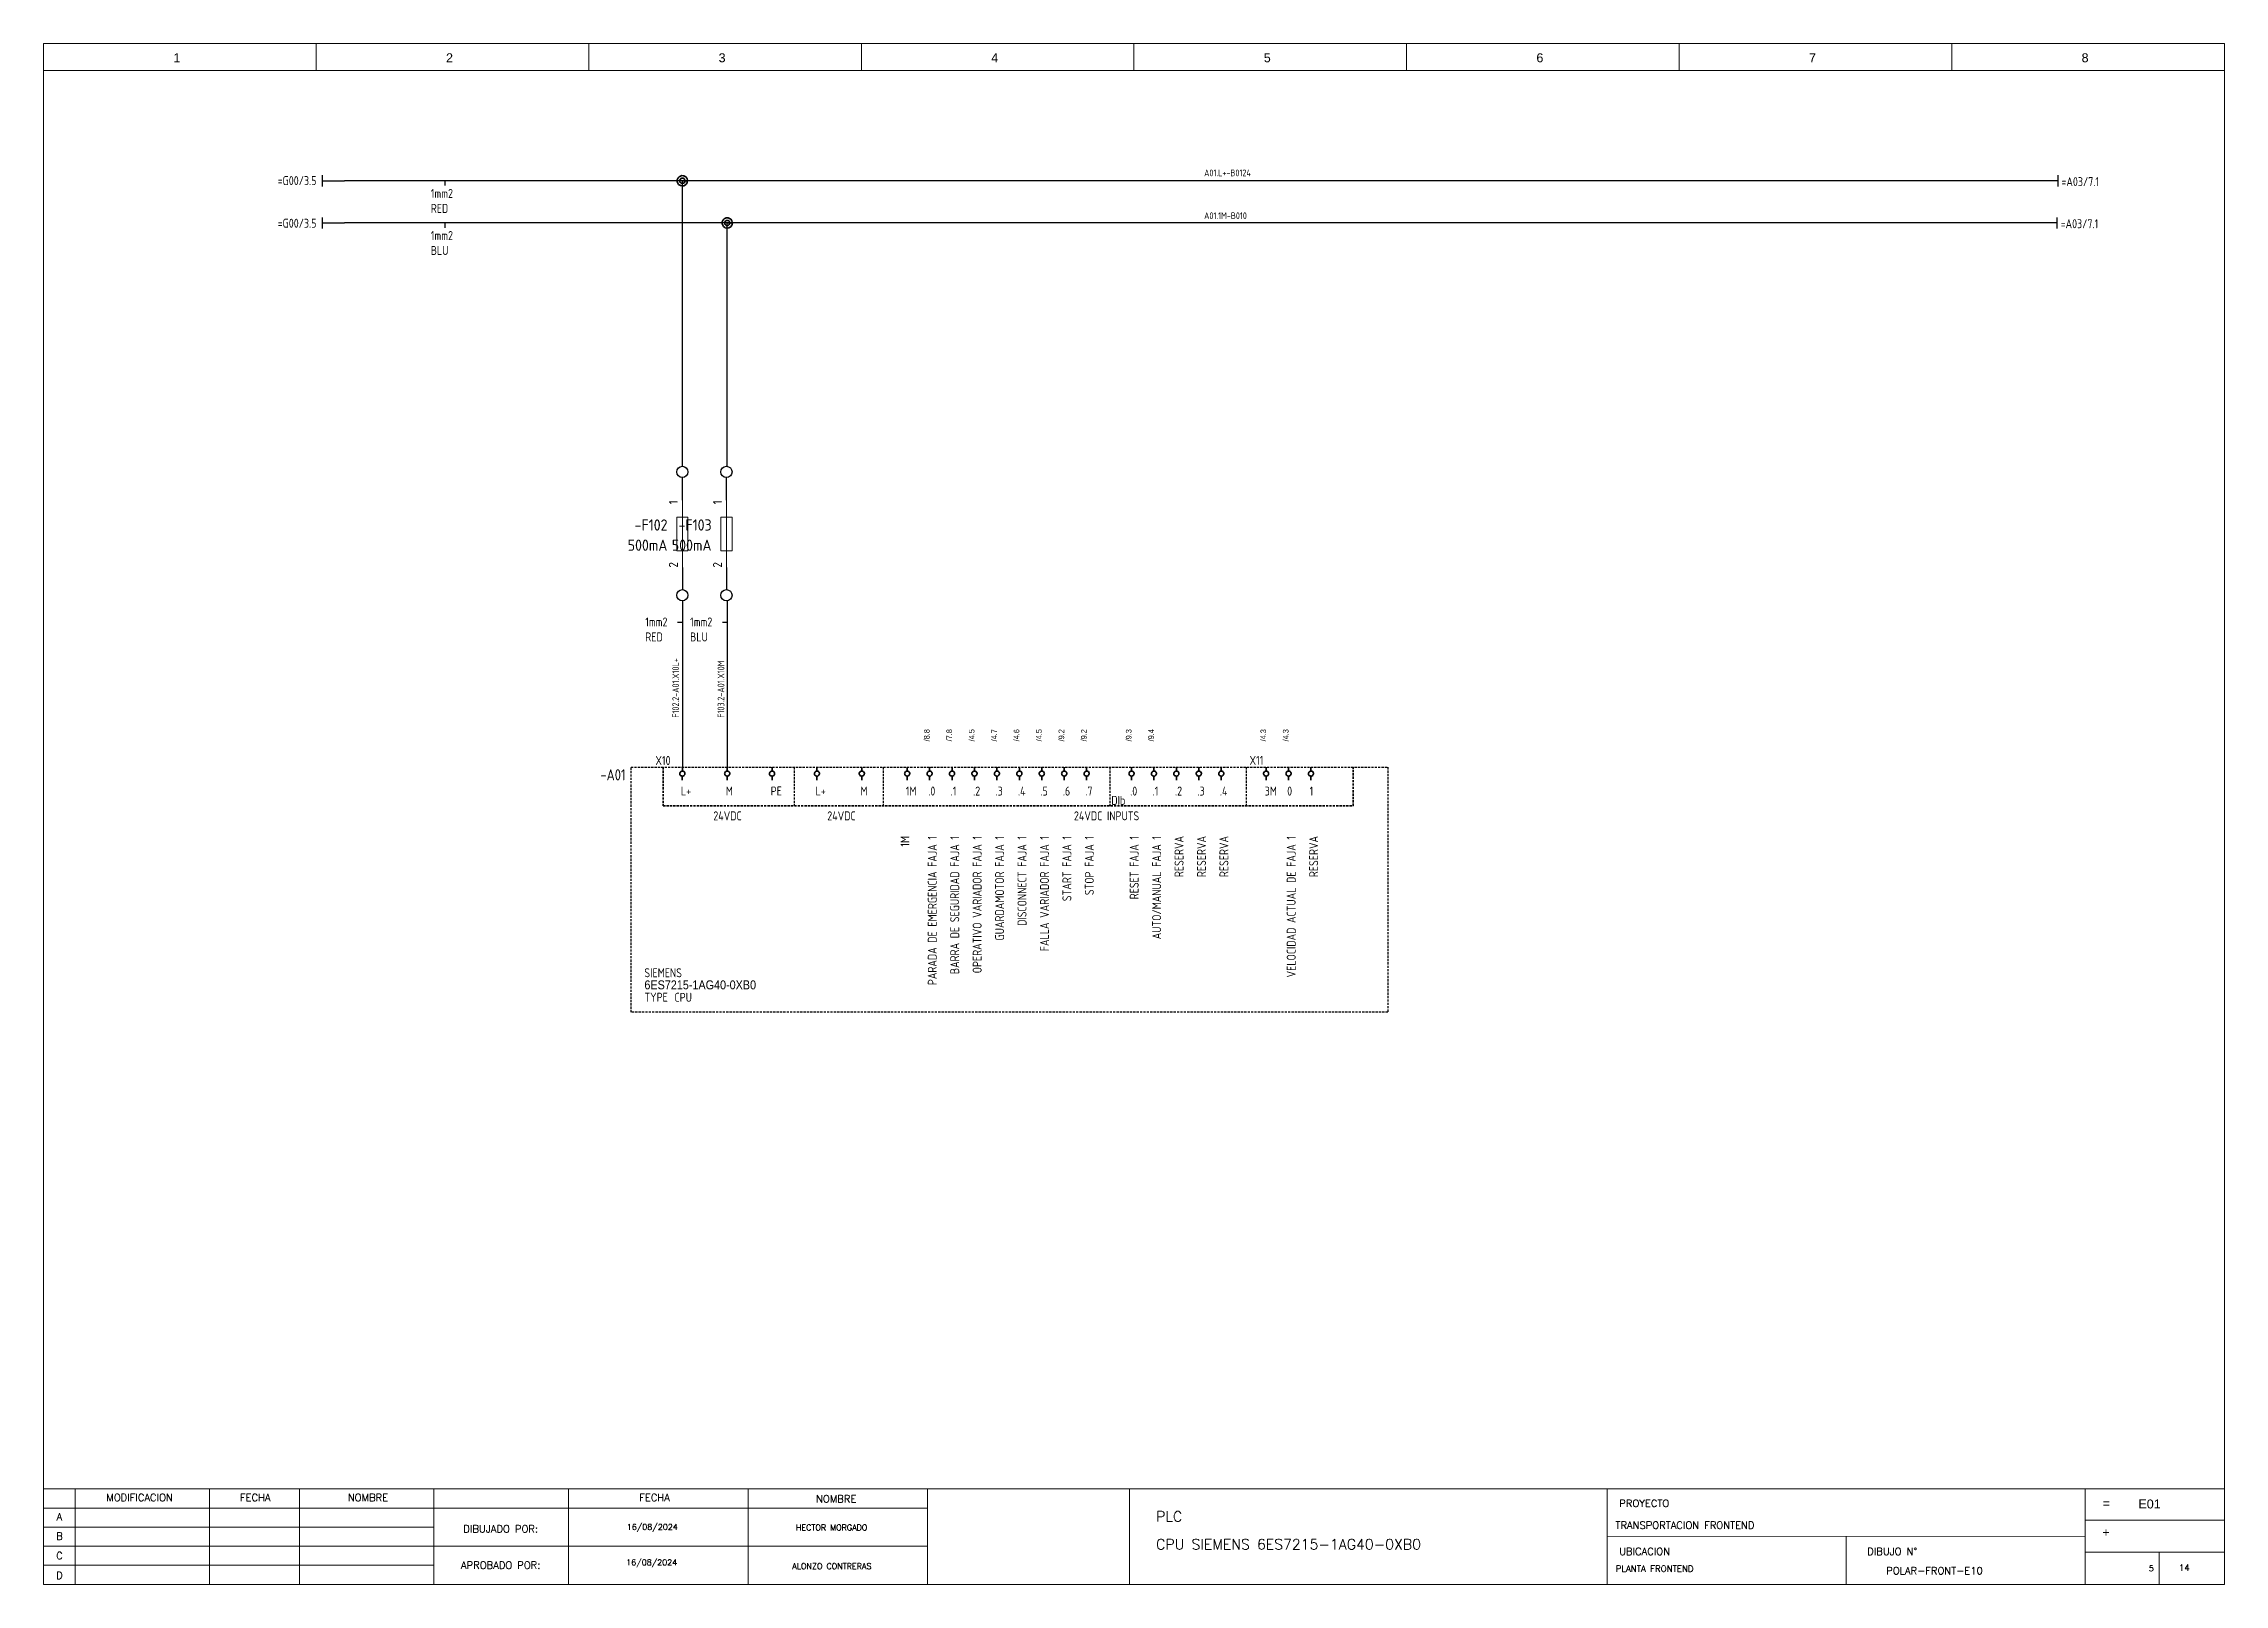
# Paper-space layout '05' of a CAD drawing. Header units: millimetres. Extents: x -33 to 453, y -23 to 320.
# The model-space entities are those that its viewports show. They can reach past a viewport. Long polylines and large blocks are cut down to what shows.
import ezdxf
from ezdxf.enums import TextEntityAlignment as Align

# ---------------------------------------------------------------- set-up
doc = ezdxf.new("R2010")
doc.units = ezdxf.units.MM
doc.header["$MEASUREMENT"] = 0
doc.linetypes.add('DASHED', pattern=[0.75, 0.5, -0.25])
for name, color, linetype in [('0V', 160, 'Continuous'), ('24V', 20, 'Continuous'), ('MISC', 7, 'Continuous'), ('PDF_Geometría', 7, 'Continuous'), ('TAGS', 150, 'Continuous'), ('TERMS', 123, 'Continuous'), ('WIRENO', 10, 'Continuous'), ('WIREREF', 50, 'Continuous')]:
    doc.layers.add(name, color=color, linetype=linetype)
for name, color, linetype, lineweight in [('Bor. Conexion', 181, 'Continuous', 5), ('Bor. Fus. Seccionable', 124, 'Continuous', 5), ('cajetines', 132, 'DASHED', 30), ('FORMATO', 7, 'Continuous', 5), ('nombre tags', 200, 'Continuous', 0), ('SYMS', 7, 'Continuous', 30)]:
    doc.layers.add(name, color=color, linetype=linetype, lineweight=lineweight)
doc.styles.add('ROMANS', font='romans.shx')
doc.styles.add('SIMPLEX', font='simplex.shx', dxfattribs={"height": 6})
doc.styles.get("Standard").update_dxf_attribs({"font": 'arial.ttf'})
doc.styles.add('WD_IEC', font='ISOCP2.shx', dxfattribs={"width": 0.9, "height": 4})

psp = doc.layouts.new('05')

msp = doc.modelspace()

# ---------------------------------------------------------------- texts
at = {"layer": 'nombre tags', "char_height": 2, "attachment_point": 7, "style": 'WD_IEC'}
for s, insert in [('L+', (2176.56, 249.3)), ('M', (2186.56, 249.3)), ('PE', (2196.56, 249.3)), ('L+', (2206.56, 249.3)), ('M', (2216.56, 249.3)), ('1M', (2226.67, 249.28)), ('.0', (2231.67, 249.28)), ('.1', (2236.67, 249.28)), ('.2', (2241.67, 249.28)), ('.3', (2246.67, 249.28)), ('.4', (2251.67, 249.28)), ('.5', (2256.67, 249.28)), ('.6', (2261.67, 249.28)), ('.7', (2266.67, 249.28)), ('.0', (2276.67, 249.28)), ('.1', (2281.67, 249.28)), ('.2', (2286.67, 249.28)), ('.3', (2291.67, 249.28)), ('.4', (2296.67, 249.28)), ('3M', (2306.67, 249.28)), ('0', (2311.67, 249.28)), ('1', (2316.67, 249.28)), ('24VDC ', (2183.77, 243.76)), ('24VDC ', (2209.17, 243.76)), ('24VDC INPUTS ', (2264.15, 243.76))]:
    msp.add_mtext(s, dxfattribs=dict(at, insert=insert))
at = {"layer": 'nombre tags', "char_height": 2, "attachment_point": 9, "rotation": 90, "style": 'WD_IEC'}
for s, insert in [('1M', (2227.49, 240.28)), ('PARADA DE EMERGENCIA FAJA 1', (2233.58, 240.28)), ('BARRA DE SEGURIDAD FAJA 1', (2238.58, 240.28)), ('OPERATIVO VARIADOR FAJA 1', (2243.58, 240.28)), ('GUARDAMOTOR FAJA 1', (2248.58, 240.28)), ('DISCONNECT FAJA 1', (2253.58, 240.28)), ('FALLA VARIADOR FAJA 1', (2258.58, 240.28)), ('START FAJA 1', (2263.58, 240.28)), ('STOP FAJA 1', (2268.58, 240.28)), ('RESET FAJA 1', (2278.58, 240.28)), ('AUTO/MANUAL FAJA 1', (2283.58, 240.28)), ('RESERVA', (2288.58, 240.28)), ('RESERVA', (2293.58, 240.28)), ('RESERVA', (2298.58, 240.28)), ('VELOCIDAD ACTUAL DE FAJA 1', (2313.58, 240.28)), ('RESERVA', (2318.58, 240.28))]:
    msp.add_mtext(s, dxfattribs=dict(at, insert=insert))
at = {"layer": 'TAGS', "char_height": 2, "attachment_point": 1, "style": 'WD_IEC'}
for s, insert in [('\\pxql;=G00/3.5', (2086.68, 387.33)), ('\\pxql;=A03/7.1', (2484.24, 387.1)), ('\\pxql;=G00/3.5', (2086.68, 377.83)), ('\\pxql;=A03/7.1', (2484.06, 377.72))]:
    msp.add_mtext_dynamic_manual_height_columns(s, width=2, gutter_width=10, heights=[0], dxfattribs=dict(at, insert=insert))
at = {"layer": 'TAGS', "char_height": 1.5, "attachment_point": 1, "rotation": 90, "style": 'WD_IEC'}
for s, insert in [('{\\Famgdt|c0;\\H0.83333x;/8.8}', (2230.72, 261.36)), ('{\\Famgdt|c0;\\H0.83333x;/7.8}', (2235.72, 261.36)), ('{\\Famgdt|c0;\\H0.83333x;/4.5}', (2240.72, 261.36)), ('{\\Famgdt|c0;\\H0.83333x;/4.7}', (2245.72, 261.36)), ('{\\Famgdt|c0;\\H0.83333x;/4.6}', (2250.72, 261.36)), ('{\\Famgdt|c0;\\H0.83333x;/4.5}', (2255.72, 261.36)), ('{\\Famgdt|c0;\\H0.83333x;/9.2}', (2260.72, 261.36)), ('{\\Famgdt|c0;\\H0.83333x;/9.2}', (2265.72, 261.36)), ('{\\Famgdt|c0;\\H0.83333x;/9.3}', (2275.72, 261.36)), ('{\\Famgdt|c0;\\H0.83333x;/9.4}', (2280.72, 261.36)), ('{\\Famgdt|c0;\\H0.83333x;/4.3}', (2305.72, 261.36)), ('{\\Famgdt|c0;\\H0.83333x;/4.3}', (2310.72, 261.36))]:
    msp.add_mtext_dynamic_manual_height_columns(s, width=67.509, gutter_width=20, heights=[0], dxfattribs=dict(at, insert=insert))
at = {"layer": 'TAGS', "attachment_point": 7, "style": 'WD_IEC'}
for s, insert, char_height in [('X10', (2170.86, 256.1), 2), ('X11', (2303.28, 256.13), 2), ('-A01', (2158.61, 252.66), 2.5), ('DIb', (2272.49, 247.21), 2), ('SIEMENS', (2168.41, 208.79), 2), ('TYPE', (2168.41, 203.35), 2), ('{\\fUbuntu Mono|b0|i0|c0|p0;6ES7215-1AG40-0XB0}', (2168.41, 206.07), 2), ('CPU', (2175.12, 203.32), 2)]:
    msp.add_mtext(s, dxfattribs=dict(at, insert=insert, char_height=char_height))
at = {"layer": 'WIRENO', "char_height": 2, "attachment_point": 1, "style": 'WD_IEC'}
for s, insert in [('1mm2\\PRED', (2120.8, 384.47)), ('1mm2\\PBLU', (2120.8, 375.09)), ('1mm2\\PRED', (2168.6, 288.97)), ('1mm2\\PBLU', (2178.6, 288.97))]:
    msp.add_mtext_dynamic_manual_height_columns(s, width=7.1352, gutter_width=20, heights=[0], dxfattribs=dict(at, insert=insert))
at = {"layer": 'WIREREF', "char_height": 1.5, "attachment_point": 1, "style": 'WD_IEC'}
for s, insert in [('A01.L+-B0124', (2293.16, 388.8)), ('A01.1M-B010', (2293.16, 379.25))]:
    msp.add_mtext_dynamic_manual_height_columns(s, width=67.509, gutter_width=20, heights=[0], dxfattribs=dict(at, insert=insert))
at = {"layer": 'WIREREF', "char_height": 1.5, "attachment_point": 1, "rotation": 90, "style": 'WD_IEC'}
for s, insert in [('F102.2-A01.X10L+', (2174.63, 266.62)), ('F103.2-A01.X10M', (2184.72, 266.62))]:
    msp.add_mtext_dynamic_manual_height_columns(s, width=67.509, gutter_width=20, heights=[0], dxfattribs=dict(at, insert=insert))

# ---------------------------------------------------------------- blocks, each defined once
blk = doc.blocks.new('Membrete A3')
at = {"layer": 'FORMATO', "color": 5}
for p, q in [((454.02, 319.51), (-32.03, 319.51)), ((-32.03, 319.51), (-32.03, 313.51)), ((28.73, 319.51), (28.73, 313.51)), ((89.48, 319.51), (89.48, 313.51)), ((150.24, 319.51), (150.24, 313.51)), ((210.99, 319.51), (210.99, 313.51)), ((271.75, 319.51), (271.75, 313.51)), ((332.5, 319.51), (332.5, 313.51)), ((393.26, 319.51), (393.26, 313.51)), ((454.02, 319.51), (454.02, 313.51)), ((-32.03, 313.51), (454.02, 313.51)), ((454.02, -2.58), (-32.03, -2.58)), ((-32.03, -2.58), (-32.03, -23.85)), ((-25.03, -23.85), (-25.03, -2.58)), ((4.97, -23.85), (4.97, -2.58)), ((24.97, -23.85), (24.97, -2.58)), ((54.97, -23.85), (54.97, -2.58)), ((84.97, -23.85), (84.97, -2.58)), ((124.97, -23.85), (124.97, -2.58)), ((164.97, -23.85), (164.97, -2.58)), ((209.97, -23.85), (209.97, -2.58)), ((316.47, -2.58), (316.47, -23.85)), ((422.96, -2.58), (422.96, -23.85)), ((454.02, -2.58), (454.02, -23.85)), ((-32.03, -6.84), (54.97, -6.84)), ((54.97, -6.84), (164.97, -6.84)), ((422.96, -9.52), (454.02, -9.52)), ((-32.03, -11.09), (54.97, -11.09)), ((316.47, -13.22), (422.96, -13.1)), ((369.71, -13.16), (369.71, -23.85)), ((-32.03, -15.35), (54.97, -15.35)), ((54.97, -15.35), (164.97, -15.35)), ((422.96, -16.69), (454.02, -16.69)), ((-32.03, -19.6), (54.97, -19.6)), ((454.02, -23.85), (-32.03, -23.85))]:
    blk.add_line(p, q, dxfattribs=at)
at = {"layer": 'FORMATO', "color": 172, "true_color": 0x0000d2}
blk.add_line((439.51, -16.69), (439.51, -23.85), dxfattribs=at)
at = {"flags": 8}
for tag, p in [('=', (437.34, -6.94)), ('+', (437.03, -13.59))]:
    blk.add_attdef(tag, text='', height=2, dxfattribs=at).set_placement(p, align=Align.CENTER)
at = {"layer": 'FORMATO', "style": 'SIMPLEX'}
for s, height, p in [('MODIFICACION', 1.625, (-10.65, -5.33)), ('FECHA', 1.625, (15.14, -5.33)), ('NOMBRE', 1.625, (40.26, -5.33)), ('FECHA', 1.625, (104.13, -5.33)), ('NOMBRE', 1.625, (144.62, -5.61)), ('A', 1.62, (-28.51, -9.6)), ('PROYECTO', 1.625, (324.72, -6.61)), ('B', 1.62, (-28.51, -13.91)), ('DIBUJADO POR:', 1.625, (69.84, -12.31)), ('C', 1.62, (-28.51, -18.26)), ('APROBADO POR:', 1.625, (69.84, -20.39)), ('UBICACION', 1.625, (324.79, -17.32)), ('DIBUJO N°', 1.625, (379.98, -17.32)), ('D', 1.62, (-28.51, -22.66))]:
    blk.add_text(s, height=height, dxfattribs=at).set_placement(p, align=Align.CENTER)
at = {"layer": 'FORMATO', "color": 5, "char_height": 2, "attachment_point": 1}
for s, insert in [('1', (-3.1, 317.35)), ('2', (57.66, 317.35)), ('3', (118.41, 317.35)), ('4', (179.17, 317.35)), ('5', (239.92, 317.35)), ('6', (300.68, 317.35)), ('7', (361.44, 317.35)), ('8', (422.19, 317.35))]:
    blk.add_mtext_dynamic_manual_height_columns(s, width=6.4736, gutter_width=10, heights=[0], dxfattribs=dict(at, insert=insert))
at = {"layer": 'FORMATO', "char_height": 2, "attachment_point": 1}
for s, insert in [('{\\Famgdt|c0;=}', (426.91, -4.81)), ('{\\Famgdt|c0;+}', (426.84, -11.28))]:
    blk.add_mtext_dynamic_manual_height_columns(s, width=6.5897, gutter_width=30, heights=[0], dxfattribs=dict(at, insert=insert))
at = {"layer": 'FORMATO', "char_height": 1.3, "attachment_point": 1, "style": 'SIMPLEX'}
for insert in [(97.95, -10.41), (97.81, -18.31)]:
    blk.add_mtext_dynamic_manual_height_columns('16/08/2024', width=6.1912, gutter_width=1, heights=[0], dxfattribs=dict(at, insert=insert))
at = {"layer": 'FORMATO', "flags": 8}
for tag, p, height, style in [('MOD_DESC11', (-24.47, -8.5), 1.3, 'ROMANS'), ('MOD_DESC12', (-24.47, -10.77), 1.3, 'ROMANS'), ('TITULO_3', (215.92, -9.87), 2.3, 'ROMANS'), ('MOD_DESC21', (-24.43, -12.68), 1.3, 'ROMANS'), ('MOD_DESC22', (-24.43, -14.95), 1.3, 'ROMANS'), ('TITULO_4', (215.92, -16.08), 2.3, 'ROMANS'), ('TITULO_1', (318.29, -11.48), 1.62, 'SIMPLEX'), ('MOD_DESC31', (-24.52, -16.84), 1.3, 'ROMANS'), ('MOD_DESC32', (-24.52, -19.12), 1.3, 'ROMANS'), ('TITULO_2', (318.36, -21.07), 1.4, 'SIMPLEX')]:
    blk.add_attdef(tag, p, '', height=height, dxfattribs=dict(at, style=style))
for tag, height, style, p in [('MOD_F1', 1.3, 'ROMANS', (14.38, -9.61)), ('MOD_N1', 1.3, 'ROMANS', (30.54, -9.91)), ('MOD_F2', 1.3, 'ROMANS', (14.31, -13.92)), ('MOD_N2', 1.3, 'ROMANS', (30.46, -14.07)), ('DIBUJO', 1.3, 'SIMPLEX', (143.59, -11.82)), ('MOD_F3', 1.3, 'ROMANS', (14.38, -18.31)), ('MOD_N3', 1.3, 'ROMANS', (30.48, -18.32)), ('APROBO', 1.3, 'SIMPLEX', (143.64, -20.44)), ('DWG_NO', 1.62, 'SIMPLEX', (389.4, -21.62)), ('N°', 1.3, 'ROMANS', (432.14, -20.89))]:
    blk.add_attdef(tag, text='', height=height, dxfattribs=dict(at, style=style)).set_placement(p, align=Align.CENTER)
at = {"layer": 'FORMATO', "style": 'ROMANS', "flags": 8}
blk.add_attdef('CANTIDAD', text='', height=1.4, dxfattribs=at).set_placement((447.78, -20.98), align=Align.RIGHT)
blk = doc.blocks.new('empalme')
at = {"layer": 'PDF_Geometría', "color": 40, "lineweight": 35, "true_color": 0xffcf00}
for points in [[(145.66, 151.93), (144.51, 151.93)], [(145.1, 151.93), (144.51, 151.93)]]:
    blk.add_lwpolyline(points, close=True, dxfattribs=at)
for points in [[(143.39, 152.17), (143.39, 152.17), (143.34, 151.93), (143.39, 151.7)], [(143.58, 152.61), (143.58, 152.61), (143.44, 152.41), (143.39, 152.17)], [(143.39, 151.7), (143.39, 151.7), (143.44, 151.46), (143.58, 151.26)], [(143.94, 152.93), (143.94, 152.93), (143.73, 152.81), (143.58, 152.61)], [(143.58, 151.26), (143.58, 151.26), (143.73, 151.06), (143.94, 150.94)], [(143.94, 152.06), (143.94, 152.06), (143.92, 151.93), (143.94, 151.81)], [(144.39, 153.08), (144.39, 153.08), (144.15, 153.05), (143.94, 152.93)], [(144.04, 152.28), (144.04, 152.28), (143.97, 152.18), (143.94, 152.06)], [(143.94, 151.81), (143.94, 151.81), (143.97, 151.69), (144.04, 151.59)], [(143.94, 150.94), (143.94, 150.94), (144.15, 150.82), (144.39, 150.79)], [(144.22, 152.44), (144.22, 152.44), (144.12, 152.38), (144.04, 152.28)], [(144.04, 151.59), (144.04, 151.59), (144.12, 151.49), (144.22, 151.43)], [(144.45, 152.51), (144.45, 152.51), (144.33, 152.5), (144.22, 152.44)], [(144.22, 151.43), (144.22, 151.43), (144.33, 151.37), (144.45, 151.36)], [(144.87, 153.03), (144.87, 153.03), (144.64, 153.1), (144.39, 153.08)], [(144.39, 150.79), (144.39, 150.79), (144.64, 150.77), (144.87, 150.84)], [(144.69, 152.49), (144.69, 152.49), (144.58, 152.53), (144.45, 152.51)], [(144.45, 151.36), (144.45, 151.36), (144.58, 151.34), (144.69, 151.38)], [(144.9, 152.37), (144.9, 152.37), (144.81, 152.45), (144.69, 152.49)], [(144.69, 151.38), (144.69, 151.38), (144.81, 151.42), (144.9, 151.5)], [(145.28, 152.79), (145.28, 152.79), (145.1, 152.95), (144.87, 153.03)], [(144.87, 150.84), (144.87, 150.84), (145.1, 150.92), (145.28, 151.08)], [(145.05, 152.17), (145.05, 152.17), (144.99, 152.28), (144.9, 152.37)], [(144.9, 151.5), (144.9, 151.5), (144.99, 151.58), (145.05, 151.7)], [(145.1, 151.93), (145.1, 151.93), (145.1, 152.06), (145.05, 152.17)], [(145.05, 151.7), (145.05, 151.7), (145.1, 151.81), (145.1, 151.93)], [(145.56, 152.4), (145.56, 152.4), (145.46, 152.62), (145.28, 152.79)], [(145.28, 151.08), (145.28, 151.08), (145.46, 151.24), (145.56, 151.47)], [(145.66, 151.93), (145.66, 151.93), (145.66, 152.18), (145.56, 152.4)], [(145.56, 151.47), (145.56, 151.47), (145.66, 151.69), (145.66, 151.93)]]:
    blk.add_open_spline(points, degree=3, dxfattribs=at)
blk = doc.blocks.new('empalme_')
at = {"layer": '0V'}
blk.add_blockref('empalme', (-144.51, -151.93), dxfattribs=at)
blk = doc.blocks.new('REFERENCIA_ENTRADA_HORIZONTAL')
at = {"layer": 'SYMS'}
for p, q in [((-5, 1.25), (-5, -1.25)), ((-5, 0), (0, 0))]:
    blk.add_line(p, q, dxfattribs=at)
at = {"layer": 'TAGS', "style": 'WD_IEC', "width": 0.9, "flags": 8}
blk.add_attdef('TAG', text='', height=1, dxfattribs=at).set_placement((-15.18, -2.12), align=Align.RIGHT)
blk = doc.blocks.new('VT0_02')
blk.add_circle((0, 0), 1.25)
at = {"style": 'WD_IEC', "flags": 1}
for tag, p in [('X4TERM01', (-1.25, 0)), ('X2TERM01', (0, 1.25)), ('X1TERM01', (1.25, 0)), ('X8TERM01', (0, -1.25))]:
    blk.add_attdef(tag, p, '', height=0.32, dxfattribs=at)
blk = doc.blocks.new('VFU1')
blk.add_line((0, 7.5), (0, -7.5))
blk.add_lwpolyline([(-1.25, 3.75), (-1.25, -3.75), (1.25, -3.75), (1.25, 3.75)], close=True)
at = {"style": 'WD_IEC'}
for tag, p in [('INST', (-5.25, 7.75)), ('LOC', (-5.25, 4.25)), ('TAG1', (-5.25, 0.75)), ('RATING1', (-5.25, -3.75)), ('DESC1', (-5.25, -11.6)), ('XREF', (-5.25, -7.75)), ('DESC2', (-5.25, -15.1)), ('DESC3', (-5.25, -18.6))]:
    blk.add_attdef(tag, text='', height=2.5, dxfattribs=at).set_placement(p, align=Align.RIGHT)
blk.add_attdef('TERM01', text='', height=2, rotation=90, dxfattribs=at).set_placement((-1, 7.5), align=Align.RIGHT)
at = {"style": 'WD_IEC', "flags": 1}
for tag, p, height in [('X2TERM01', (0, 7.5), 0.32), ('MFG', (2.75, 6.5), 1.5), ('CAT', (2.75, 4), 1.5), ('X4LINK', (-1.25, 0), 0.32), ('X1LINK', (1.25, 0), 0.32), ('ASSYCODE', (2.25, -4), 1), ('FAMILY', (2.25, -5.5), 1), ('X8TERM02', (0, -7.5), 0.32), ('CATDESC', (2.25, -7), 1)]:
    blk.add_attdef(tag, p, '', height=height, dxfattribs=at)
at = {"style": 'WD_IEC'}
blk.add_attdef('TERM02', (-1, -7.5), '', height=2, rotation=90, dxfattribs=at)

# ---------------------------------------------------------------- linework, layer by layer
for p, q in [((2176.87, 315.08), (2176.87, 320.17)), ((2186.7, 315.08), (2186.7, 320.17)), ((2176.87, 300.08), (2176.87, 295.17)), ((2186.7, 300.08), (2186.7, 295.17))]:
    msp.add_line(p, q)
at = {"layer": '0V'}
for p, q in [((2479.11, 376.89), (2101.57, 376.89)), ((2186.87, 322.67), (2186.87, 376.89)), ((2186.87, 292.67), (2186.87, 255.62))]:
    msp.add_line(p, q, dxfattribs=at)
at = {"layer": '24V'}
for p, q in [((2479.11, 386.28), (2101.57, 386.28)), ((2176.87, 322.67), (2176.87, 386.28)), ((2176.87, 292.67), (2176.87, 255.62))]:
    msp.add_line(p, q, dxfattribs=at)
at = {"layer": 'Bor. Conexion', "lineweight": 35}
for points in [[(2176.81, 252.75), (2176.81, 253.61)], [(2176.87, 254.75), (2176.87, 255.62)], [(2186.87, 254.75), (2186.87, 255.62)], [(2186.87, 252.74), (2186.87, 253.6)], [(2196.87, 254.75), (2196.87, 255.62)], [(2196.87, 252.74), (2196.87, 253.6)], [(2206.87, 254.75), (2206.87, 255.62)], [(2206.87, 252.74), (2206.87, 253.6)], [(2216.87, 254.75), (2216.87, 255.62)], [(2216.87, 252.74), (2216.87, 253.6)], [(2226.98, 254.75), (2226.98, 255.62)], [(2226.98, 252.74), (2226.98, 253.6)], [(2231.98, 254.75), (2231.98, 255.62)], [(2231.98, 252.74), (2231.98, 253.6)], [(2236.98, 254.75), (2236.98, 255.62)], [(2236.98, 252.74), (2236.98, 253.6)], [(2241.98, 254.75), (2241.98, 255.62)], [(2241.98, 252.74), (2241.98, 253.6)], [(2246.98, 254.75), (2246.98, 255.62)], [(2246.98, 252.74), (2246.98, 253.6)], [(2251.98, 254.75), (2251.98, 255.62)], [(2251.98, 252.74), (2251.98, 253.6)], [(2256.98, 254.75), (2256.98, 255.62)], [(2256.98, 252.74), (2256.98, 253.6)], [(2261.98, 254.75), (2261.98, 255.62)], [(2261.98, 252.74), (2261.98, 253.6)], [(2266.98, 254.75), (2266.98, 255.62)], [(2266.98, 252.74), (2266.98, 253.6)], [(2276.98, 254.75), (2276.98, 255.62)], [(2276.98, 252.74), (2276.98, 253.6)], [(2281.98, 254.75), (2281.98, 255.62)], [(2281.98, 252.74), (2281.98, 253.6)], [(2286.98, 254.75), (2286.98, 255.62)], [(2286.98, 252.74), (2286.98, 253.6)], [(2291.98, 254.75), (2291.98, 255.62)], [(2291.98, 252.74), (2291.98, 253.6)], [(2296.98, 254.75), (2296.98, 255.62)], [(2296.98, 252.74), (2296.98, 253.6)], [(2306.98, 254.75), (2306.98, 255.62)], [(2306.98, 252.74), (2306.98, 253.6)], [(2311.98, 254.75), (2311.98, 255.62)], [(2311.98, 252.74), (2311.98, 253.6)], [(2316.98, 254.75), (2316.98, 255.62)], [(2316.98, 252.74), (2316.98, 253.6)]]:
    msp.add_lwpolyline(points, dxfattribs=at)
for points in [[(2176.31, 254.3), (2176.31, 254.3), (2176.28, 254.18), (2176.31, 254.06)], [(2176.4, 254.52), (2176.4, 254.52), (2176.33, 254.42), (2176.31, 254.3)], [(2176.31, 254.06), (2176.31, 254.06), (2176.33, 253.94), (2176.4, 253.84)], [(2176.58, 254.68), (2176.58, 254.68), (2176.47, 254.62), (2176.4, 254.52)], [(2176.4, 253.84), (2176.4, 253.84), (2176.47, 253.74), (2176.58, 253.68)], [(2176.81, 254.75), (2176.81, 254.75), (2176.69, 254.74), (2176.58, 254.68)], [(2176.58, 253.68), (2176.58, 253.68), (2176.69, 253.62), (2176.81, 253.61)], [(2177.05, 254.73), (2177.05, 254.73), (2176.93, 254.76), (2176.81, 254.75)], [(2176.81, 253.61), (2176.81, 253.61), (2176.93, 253.59), (2177.05, 253.63)], [(2177.25, 254.61), (2177.25, 254.61), (2177.16, 254.69), (2177.05, 254.73)], [(2177.05, 253.63), (2177.05, 253.63), (2177.16, 253.67), (2177.25, 253.75)], [(2177.39, 254.41), (2177.39, 254.41), (2177.34, 254.52), (2177.25, 254.61)], [(2177.25, 253.75), (2177.25, 253.75), (2177.34, 253.83), (2177.39, 253.95)], [(2177.44, 254.18), (2177.44, 254.18), (2177.44, 254.3), (2177.39, 254.41)], [(2177.39, 253.95), (2177.39, 253.95), (2177.44, 254.06), (2177.44, 254.18)], [(2186.31, 254.3), (2186.31, 254.3), (2186.28, 254.18), (2186.31, 254.06)], [(2186.4, 254.52), (2186.4, 254.52), (2186.33, 254.42), (2186.31, 254.3)], [(2186.31, 254.06), (2186.31, 254.06), (2186.33, 253.94), (2186.4, 253.84)], [(2186.58, 254.68), (2186.58, 254.68), (2186.47, 254.62), (2186.4, 254.52)], [(2186.4, 253.84), (2186.4, 253.84), (2186.47, 253.74), (2186.58, 253.68)], [(2186.81, 254.75), (2186.81, 254.75), (2186.69, 254.74), (2186.58, 254.68)], [(2186.58, 253.68), (2186.58, 253.68), (2186.69, 253.62), (2186.81, 253.61)], [(2187.05, 254.73), (2187.05, 254.73), (2186.93, 254.76), (2186.81, 254.75)], [(2186.81, 253.61), (2186.81, 253.61), (2186.93, 253.59), (2187.05, 253.63)], [(2187.25, 254.61), (2187.25, 254.61), (2187.16, 254.69), (2187.05, 254.73)], [(2187.05, 253.63), (2187.05, 253.63), (2187.16, 253.67), (2187.25, 253.75)], [(2187.39, 254.41), (2187.39, 254.41), (2187.34, 254.52), (2187.25, 254.61)], [(2187.25, 253.75), (2187.25, 253.75), (2187.34, 253.83), (2187.39, 253.95)], [(2187.44, 254.18), (2187.44, 254.18), (2187.44, 254.3), (2187.39, 254.41)], [(2187.39, 253.95), (2187.39, 253.95), (2187.44, 254.06), (2187.44, 254.18)], [(2196.31, 254.3), (2196.31, 254.3), (2196.28, 254.18), (2196.31, 254.06)], [(2196.4, 254.52), (2196.4, 254.52), (2196.33, 254.42), (2196.31, 254.3)], [(2196.31, 254.06), (2196.31, 254.06), (2196.33, 253.94), (2196.4, 253.84)], [(2196.58, 254.68), (2196.58, 254.68), (2196.47, 254.62), (2196.4, 254.52)], [(2196.4, 253.84), (2196.4, 253.84), (2196.47, 253.74), (2196.58, 253.68)], [(2196.81, 254.75), (2196.81, 254.75), (2196.69, 254.74), (2196.58, 254.68)], [(2196.58, 253.68), (2196.58, 253.68), (2196.69, 253.62), (2196.81, 253.61)], [(2197.05, 254.73), (2197.05, 254.73), (2196.93, 254.76), (2196.81, 254.75)], [(2196.81, 253.61), (2196.81, 253.61), (2196.93, 253.59), (2197.05, 253.63)], [(2197.25, 254.61), (2197.25, 254.61), (2197.16, 254.69), (2197.05, 254.73)], [(2197.05, 253.63), (2197.05, 253.63), (2197.16, 253.67), (2197.25, 253.75)], [(2197.39, 254.41), (2197.39, 254.41), (2197.34, 254.52), (2197.25, 254.61)], [(2197.25, 253.75), (2197.25, 253.75), (2197.34, 253.83), (2197.39, 253.95)], [(2197.44, 254.18), (2197.44, 254.18), (2197.44, 254.3), (2197.39, 254.41)], [(2197.39, 253.95), (2197.39, 253.95), (2197.44, 254.06), (2197.44, 254.18)], [(2206.31, 254.3), (2206.31, 254.3), (2206.28, 254.18), (2206.31, 254.06)], [(2206.4, 254.52), (2206.4, 254.52), (2206.33, 254.42), (2206.31, 254.3)], [(2206.31, 254.06), (2206.31, 254.06), (2206.33, 253.94), (2206.4, 253.84)], [(2206.58, 254.68), (2206.58, 254.68), (2206.47, 254.62), (2206.4, 254.52)], [(2206.4, 253.84), (2206.4, 253.84), (2206.47, 253.74), (2206.58, 253.68)], [(2206.81, 254.75), (2206.81, 254.75), (2206.69, 254.74), (2206.58, 254.68)], [(2206.58, 253.68), (2206.58, 253.68), (2206.69, 253.62), (2206.81, 253.61)], [(2207.05, 254.73), (2207.05, 254.73), (2206.93, 254.76), (2206.81, 254.75)], [(2206.81, 253.61), (2206.81, 253.61), (2206.93, 253.59), (2207.05, 253.63)], [(2207.25, 254.61), (2207.25, 254.61), (2207.16, 254.69), (2207.05, 254.73)], [(2207.05, 253.63), (2207.05, 253.63), (2207.16, 253.67), (2207.25, 253.75)], [(2207.39, 254.41), (2207.39, 254.41), (2207.34, 254.52), (2207.25, 254.61)], [(2207.25, 253.75), (2207.25, 253.75), (2207.34, 253.83), (2207.39, 253.95)], [(2207.44, 254.18), (2207.44, 254.18), (2207.44, 254.3), (2207.39, 254.41)], [(2207.39, 253.95), (2207.39, 253.95), (2207.44, 254.06), (2207.44, 254.18)], [(2216.31, 254.3), (2216.31, 254.3), (2216.28, 254.18), (2216.31, 254.06)], [(2216.4, 254.52), (2216.4, 254.52), (2216.33, 254.42), (2216.31, 254.3)], [(2216.31, 254.06), (2216.31, 254.06), (2216.33, 253.94), (2216.4, 253.84)], [(2216.58, 254.68), (2216.58, 254.68), (2216.47, 254.62), (2216.4, 254.52)], [(2216.4, 253.84), (2216.4, 253.84), (2216.47, 253.74), (2216.58, 253.68)], [(2216.81, 254.75), (2216.81, 254.75), (2216.69, 254.74), (2216.58, 254.68)], [(2216.58, 253.68), (2216.58, 253.68), (2216.69, 253.62), (2216.81, 253.61)], [(2217.05, 254.73), (2217.05, 254.73), (2216.93, 254.76), (2216.81, 254.75)], [(2216.81, 253.61), (2216.81, 253.61), (2216.93, 253.59), (2217.05, 253.63)], [(2217.25, 254.61), (2217.25, 254.61), (2217.16, 254.69), (2217.05, 254.73)], [(2217.05, 253.63), (2217.05, 253.63), (2217.16, 253.67), (2217.25, 253.75)], [(2217.39, 254.41), (2217.39, 254.41), (2217.34, 254.52), (2217.25, 254.61)], [(2217.25, 253.75), (2217.25, 253.75), (2217.34, 253.83), (2217.39, 253.95)], [(2217.44, 254.18), (2217.44, 254.18), (2217.44, 254.3), (2217.39, 254.41)], [(2217.39, 253.95), (2217.39, 253.95), (2217.44, 254.06), (2217.44, 254.18)], [(2226.42, 254.3), (2226.42, 254.3), (2226.39, 254.18), (2226.42, 254.06)], [(2226.52, 254.52), (2226.52, 254.52), (2226.44, 254.42), (2226.42, 254.3)], [(2226.42, 254.06), (2226.42, 254.06), (2226.44, 253.94), (2226.52, 253.84)], [(2226.69, 254.68), (2226.69, 254.68), (2226.59, 254.62), (2226.52, 254.52)], [(2226.52, 253.84), (2226.52, 253.84), (2226.59, 253.74), (2226.69, 253.68)], [(2226.92, 254.75), (2226.92, 254.75), (2226.8, 254.74), (2226.69, 254.68)], [(2226.69, 253.68), (2226.69, 253.68), (2226.8, 253.62), (2226.92, 253.61)], [(2227.16, 254.73), (2227.16, 254.73), (2227.04, 254.76), (2226.92, 254.75)], [(2226.92, 253.61), (2226.92, 253.61), (2227.04, 253.59), (2227.16, 253.63)], [(2227.36, 254.61), (2227.36, 254.61), (2227.27, 254.69), (2227.16, 254.73)], [(2227.16, 253.63), (2227.16, 253.63), (2227.27, 253.67), (2227.36, 253.75)], [(2227.5, 254.41), (2227.5, 254.41), (2227.45, 254.52), (2227.36, 254.61)], [(2227.36, 253.75), (2227.36, 253.75), (2227.45, 253.83), (2227.5, 253.95)], [(2227.55, 254.18), (2227.55, 254.18), (2227.55, 254.3), (2227.5, 254.41)], [(2227.5, 253.95), (2227.5, 253.95), (2227.55, 254.06), (2227.55, 254.18)], [(2231.42, 254.3), (2231.42, 254.3), (2231.39, 254.18), (2231.42, 254.06)], [(2231.52, 254.52), (2231.52, 254.52), (2231.44, 254.42), (2231.42, 254.3)], [(2231.42, 254.06), (2231.42, 254.06), (2231.44, 253.94), (2231.52, 253.84)], [(2231.69, 254.68), (2231.69, 254.68), (2231.59, 254.62), (2231.52, 254.52)], [(2231.52, 253.84), (2231.52, 253.84), (2231.59, 253.74), (2231.69, 253.68)], [(2231.92, 254.75), (2231.92, 254.75), (2231.8, 254.74), (2231.69, 254.68)], [(2231.69, 253.68), (2231.69, 253.68), (2231.8, 253.62), (2231.92, 253.61)], [(2232.16, 254.73), (2232.16, 254.73), (2232.04, 254.76), (2231.92, 254.75)], [(2231.92, 253.61), (2231.92, 253.61), (2232.04, 253.59), (2232.16, 253.63)], [(2232.36, 254.61), (2232.36, 254.61), (2232.27, 254.69), (2232.16, 254.73)], [(2232.16, 253.63), (2232.16, 253.63), (2232.27, 253.67), (2232.36, 253.75)], [(2232.5, 254.41), (2232.5, 254.41), (2232.45, 254.52), (2232.36, 254.61)], [(2232.36, 253.75), (2232.36, 253.75), (2232.45, 253.83), (2232.5, 253.95)], [(2232.55, 254.18), (2232.55, 254.18), (2232.55, 254.3), (2232.5, 254.41)], [(2232.5, 253.95), (2232.5, 253.95), (2232.55, 254.06), (2232.55, 254.18)], [(2236.42, 254.3), (2236.42, 254.3), (2236.39, 254.18), (2236.42, 254.06)], [(2236.52, 254.52), (2236.52, 254.52), (2236.44, 254.42), (2236.42, 254.3)], [(2236.42, 254.06), (2236.42, 254.06), (2236.44, 253.94), (2236.52, 253.84)], [(2236.69, 254.68), (2236.69, 254.68), (2236.59, 254.62), (2236.52, 254.52)], [(2236.52, 253.84), (2236.52, 253.84), (2236.59, 253.74), (2236.69, 253.68)], [(2236.92, 254.75), (2236.92, 254.75), (2236.8, 254.74), (2236.69, 254.68)], [(2236.69, 253.68), (2236.69, 253.68), (2236.8, 253.62), (2236.92, 253.61)], [(2237.16, 254.73), (2237.16, 254.73), (2237.04, 254.76), (2236.92, 254.75)], [(2236.92, 253.61), (2236.92, 253.61), (2237.04, 253.59), (2237.16, 253.63)], [(2237.36, 254.61), (2237.36, 254.61), (2237.27, 254.69), (2237.16, 254.73)], [(2237.16, 253.63), (2237.16, 253.63), (2237.27, 253.67), (2237.36, 253.75)], [(2237.5, 254.41), (2237.5, 254.41), (2237.45, 254.52), (2237.36, 254.61)], [(2237.36, 253.75), (2237.36, 253.75), (2237.45, 253.83), (2237.5, 253.95)], [(2237.55, 254.18), (2237.55, 254.18), (2237.55, 254.3), (2237.5, 254.41)], [(2237.5, 253.95), (2237.5, 253.95), (2237.55, 254.06), (2237.55, 254.18)], [(2241.42, 254.3), (2241.42, 254.3), (2241.39, 254.18), (2241.42, 254.06)], [(2241.52, 254.52), (2241.52, 254.52), (2241.44, 254.42), (2241.42, 254.3)], [(2241.42, 254.06), (2241.42, 254.06), (2241.44, 253.94), (2241.52, 253.84)], [(2241.69, 254.68), (2241.69, 254.68), (2241.59, 254.62), (2241.52, 254.52)], [(2241.52, 253.84), (2241.52, 253.84), (2241.59, 253.74), (2241.69, 253.68)], [(2241.92, 254.75), (2241.92, 254.75), (2241.8, 254.74), (2241.69, 254.68)], [(2241.69, 253.68), (2241.69, 253.68), (2241.8, 253.62), (2241.92, 253.61)], [(2242.16, 254.73), (2242.16, 254.73), (2242.04, 254.76), (2241.92, 254.75)], [(2241.92, 253.61), (2241.92, 253.61), (2242.04, 253.59), (2242.16, 253.63)], [(2242.36, 254.61), (2242.36, 254.61), (2242.27, 254.69), (2242.16, 254.73)], [(2242.16, 253.63), (2242.16, 253.63), (2242.27, 253.67), (2242.36, 253.75)], [(2242.5, 254.41), (2242.5, 254.41), (2242.45, 254.52), (2242.36, 254.61)], [(2242.36, 253.75), (2242.36, 253.75), (2242.45, 253.83), (2242.5, 253.95)], [(2242.55, 254.18), (2242.55, 254.18), (2242.55, 254.3), (2242.5, 254.41)], [(2242.5, 253.95), (2242.5, 253.95), (2242.55, 254.06), (2242.55, 254.18)], [(2246.42, 254.3), (2246.42, 254.3), (2246.39, 254.18), (2246.42, 254.06)], [(2246.52, 254.52), (2246.52, 254.52), (2246.44, 254.42), (2246.42, 254.3)], [(2246.42, 254.06), (2246.42, 254.06), (2246.44, 253.94), (2246.52, 253.84)], [(2246.69, 254.68), (2246.69, 254.68), (2246.59, 254.62), (2246.52, 254.52)], [(2246.52, 253.84), (2246.52, 253.84), (2246.59, 253.74), (2246.69, 253.68)], [(2246.92, 254.75), (2246.92, 254.75), (2246.8, 254.74), (2246.69, 254.68)], [(2246.69, 253.68), (2246.69, 253.68), (2246.8, 253.62), (2246.92, 253.61)], [(2247.16, 254.73), (2247.16, 254.73), (2247.04, 254.76), (2246.92, 254.75)], [(2246.92, 253.61), (2246.92, 253.61), (2247.04, 253.59), (2247.16, 253.63)], [(2247.36, 254.61), (2247.36, 254.61), (2247.27, 254.69), (2247.16, 254.73)], [(2247.16, 253.63), (2247.16, 253.63), (2247.27, 253.67), (2247.36, 253.75)], [(2247.5, 254.41), (2247.5, 254.41), (2247.45, 254.52), (2247.36, 254.61)], [(2247.36, 253.75), (2247.36, 253.75), (2247.45, 253.83), (2247.5, 253.95)], [(2247.55, 254.18), (2247.55, 254.18), (2247.55, 254.3), (2247.5, 254.41)], [(2247.5, 253.95), (2247.5, 253.95), (2247.55, 254.06), (2247.55, 254.18)], [(2251.42, 254.3), (2251.42, 254.3), (2251.39, 254.18), (2251.42, 254.06)], [(2251.52, 254.52), (2251.52, 254.52), (2251.44, 254.42), (2251.42, 254.3)], [(2251.42, 254.06), (2251.42, 254.06), (2251.44, 253.94), (2251.52, 253.84)], [(2251.69, 254.68), (2251.69, 254.68), (2251.59, 254.62), (2251.52, 254.52)], [(2251.52, 253.84), (2251.52, 253.84), (2251.59, 253.74), (2251.69, 253.68)], [(2251.92, 254.75), (2251.92, 254.75), (2251.8, 254.74), (2251.69, 254.68)], [(2251.69, 253.68), (2251.69, 253.68), (2251.8, 253.62), (2251.92, 253.61)], [(2252.16, 254.73), (2252.16, 254.73), (2252.04, 254.76), (2251.92, 254.75)], [(2251.92, 253.61), (2251.92, 253.61), (2252.04, 253.59), (2252.16, 253.63)], [(2252.36, 254.61), (2252.36, 254.61), (2252.27, 254.69), (2252.16, 254.73)], [(2252.16, 253.63), (2252.16, 253.63), (2252.27, 253.67), (2252.36, 253.75)], [(2252.5, 254.41), (2252.5, 254.41), (2252.45, 254.52), (2252.36, 254.61)], [(2252.36, 253.75), (2252.36, 253.75), (2252.45, 253.83), (2252.5, 253.95)], [(2252.55, 254.18), (2252.55, 254.18), (2252.55, 254.3), (2252.5, 254.41)], [(2252.5, 253.95), (2252.5, 253.95), (2252.55, 254.06), (2252.55, 254.18)], [(2256.42, 254.3), (2256.42, 254.3), (2256.39, 254.18), (2256.42, 254.06)], [(2256.52, 254.52), (2256.52, 254.52), (2256.44, 254.42), (2256.42, 254.3)], [(2256.42, 254.06), (2256.42, 254.06), (2256.44, 253.94), (2256.52, 253.84)], [(2256.69, 254.68), (2256.69, 254.68), (2256.59, 254.62), (2256.52, 254.52)], [(2256.52, 253.84), (2256.52, 253.84), (2256.59, 253.74), (2256.69, 253.68)], [(2256.92, 254.75), (2256.92, 254.75), (2256.8, 254.74), (2256.69, 254.68)], [(2256.69, 253.68), (2256.69, 253.68), (2256.8, 253.62), (2256.92, 253.61)], [(2257.16, 254.73), (2257.16, 254.73), (2257.04, 254.76), (2256.92, 254.75)], [(2256.92, 253.61), (2256.92, 253.61), (2257.04, 253.59), (2257.16, 253.63)], [(2257.36, 254.61), (2257.36, 254.61), (2257.27, 254.69), (2257.16, 254.73)], [(2257.16, 253.63), (2257.16, 253.63), (2257.27, 253.67), (2257.36, 253.75)], [(2257.5, 254.41), (2257.5, 254.41), (2257.45, 254.52), (2257.36, 254.61)], [(2257.36, 253.75), (2257.36, 253.75), (2257.45, 253.83), (2257.5, 253.95)], [(2257.55, 254.18), (2257.55, 254.18), (2257.55, 254.3), (2257.5, 254.41)], [(2257.5, 253.95), (2257.5, 253.95), (2257.55, 254.06), (2257.55, 254.18)], [(2261.42, 254.3), (2261.42, 254.3), (2261.39, 254.18), (2261.42, 254.06)], [(2261.52, 254.52), (2261.52, 254.52), (2261.44, 254.42), (2261.42, 254.3)], [(2261.42, 254.06), (2261.42, 254.06), (2261.44, 253.94), (2261.52, 253.84)], [(2261.69, 254.68), (2261.69, 254.68), (2261.59, 254.62), (2261.52, 254.52)], [(2261.52, 253.84), (2261.52, 253.84), (2261.59, 253.74), (2261.69, 253.68)], [(2261.92, 254.75), (2261.92, 254.75), (2261.8, 254.74), (2261.69, 254.68)], [(2261.69, 253.68), (2261.69, 253.68), (2261.8, 253.62), (2261.92, 253.61)], [(2262.16, 254.73), (2262.16, 254.73), (2262.04, 254.76), (2261.92, 254.75)], [(2261.92, 253.61), (2261.92, 253.61), (2262.04, 253.59), (2262.16, 253.63)], [(2262.36, 254.61), (2262.36, 254.61), (2262.27, 254.69), (2262.16, 254.73)], [(2262.16, 253.63), (2262.16, 253.63), (2262.27, 253.67), (2262.36, 253.75)], [(2262.5, 254.41), (2262.5, 254.41), (2262.45, 254.52), (2262.36, 254.61)], [(2262.36, 253.75), (2262.36, 253.75), (2262.45, 253.83), (2262.5, 253.95)], [(2262.55, 254.18), (2262.55, 254.18), (2262.55, 254.3), (2262.5, 254.41)], [(2262.5, 253.95), (2262.5, 253.95), (2262.55, 254.06), (2262.55, 254.18)], [(2266.42, 254.3), (2266.42, 254.3), (2266.39, 254.18), (2266.42, 254.06)], [(2266.52, 254.52), (2266.52, 254.52), (2266.44, 254.42), (2266.42, 254.3)], [(2266.42, 254.06), (2266.42, 254.06), (2266.44, 253.94), (2266.52, 253.84)], [(2266.69, 254.68), (2266.69, 254.68), (2266.59, 254.62), (2266.52, 254.52)], [(2266.52, 253.84), (2266.52, 253.84), (2266.59, 253.74), (2266.69, 253.68)], [(2266.92, 254.75), (2266.92, 254.75), (2266.8, 254.74), (2266.69, 254.68)], [(2266.69, 253.68), (2266.69, 253.68), (2266.8, 253.62), (2266.92, 253.61)], [(2267.16, 254.73), (2267.16, 254.73), (2267.04, 254.76), (2266.92, 254.75)], [(2266.92, 253.61), (2266.92, 253.61), (2267.04, 253.59), (2267.16, 253.63)], [(2267.36, 254.61), (2267.36, 254.61), (2267.27, 254.69), (2267.16, 254.73)], [(2267.16, 253.63), (2267.16, 253.63), (2267.27, 253.67), (2267.36, 253.75)], [(2267.5, 254.41), (2267.5, 254.41), (2267.45, 254.52), (2267.36, 254.61)], [(2267.36, 253.75), (2267.36, 253.75), (2267.45, 253.83), (2267.5, 253.95)], [(2267.55, 254.18), (2267.55, 254.18), (2267.55, 254.3), (2267.5, 254.41)], [(2267.5, 253.95), (2267.5, 253.95), (2267.55, 254.06), (2267.55, 254.18)], [(2276.42, 254.3), (2276.42, 254.3), (2276.39, 254.18), (2276.42, 254.06)], [(2276.52, 254.52), (2276.52, 254.52), (2276.44, 254.42), (2276.42, 254.3)], [(2276.42, 254.06), (2276.42, 254.06), (2276.44, 253.94), (2276.52, 253.84)], [(2276.69, 254.68), (2276.69, 254.68), (2276.59, 254.62), (2276.52, 254.52)], [(2276.52, 253.84), (2276.52, 253.84), (2276.59, 253.74), (2276.69, 253.68)], [(2276.92, 254.75), (2276.92, 254.75), (2276.8, 254.74), (2276.69, 254.68)], [(2276.69, 253.68), (2276.69, 253.68), (2276.8, 253.62), (2276.92, 253.61)], [(2277.16, 254.73), (2277.16, 254.73), (2277.04, 254.76), (2276.92, 254.75)], [(2276.92, 253.61), (2276.92, 253.61), (2277.04, 253.59), (2277.16, 253.63)], [(2277.36, 254.61), (2277.36, 254.61), (2277.27, 254.69), (2277.16, 254.73)], [(2277.16, 253.63), (2277.16, 253.63), (2277.27, 253.67), (2277.36, 253.75)], [(2277.5, 254.41), (2277.5, 254.41), (2277.45, 254.52), (2277.36, 254.61)], [(2277.36, 253.75), (2277.36, 253.75), (2277.45, 253.83), (2277.5, 253.95)], [(2277.55, 254.18), (2277.55, 254.18), (2277.55, 254.3), (2277.5, 254.41)], [(2277.5, 253.95), (2277.5, 253.95), (2277.55, 254.06), (2277.55, 254.18)], [(2281.42, 254.3), (2281.42, 254.3), (2281.39, 254.18), (2281.42, 254.06)], [(2281.52, 254.52), (2281.52, 254.52), (2281.44, 254.42), (2281.42, 254.3)], [(2281.42, 254.06), (2281.42, 254.06), (2281.44, 253.94), (2281.52, 253.84)], [(2281.69, 254.68), (2281.69, 254.68), (2281.59, 254.62), (2281.52, 254.52)], [(2281.52, 253.84), (2281.52, 253.84), (2281.59, 253.74), (2281.69, 253.68)], [(2281.92, 254.75), (2281.92, 254.75), (2281.8, 254.74), (2281.69, 254.68)], [(2281.69, 253.68), (2281.69, 253.68), (2281.8, 253.62), (2281.92, 253.61)], [(2282.16, 254.73), (2282.16, 254.73), (2282.04, 254.76), (2281.92, 254.75)], [(2281.92, 253.61), (2281.92, 253.61), (2282.04, 253.59), (2282.16, 253.63)], [(2282.36, 254.61), (2282.36, 254.61), (2282.27, 254.69), (2282.16, 254.73)], [(2282.16, 253.63), (2282.16, 253.63), (2282.27, 253.67), (2282.36, 253.75)], [(2282.5, 254.41), (2282.5, 254.41), (2282.45, 254.52), (2282.36, 254.61)], [(2282.36, 253.75), (2282.36, 253.75), (2282.45, 253.83), (2282.5, 253.95)], [(2282.55, 254.18), (2282.55, 254.18), (2282.55, 254.3), (2282.5, 254.41)], [(2282.5, 253.95), (2282.5, 253.95), (2282.55, 254.06), (2282.55, 254.18)], [(2286.42, 254.3), (2286.42, 254.3), (2286.39, 254.18), (2286.42, 254.06)], [(2286.52, 254.52), (2286.52, 254.52), (2286.44, 254.42), (2286.42, 254.3)], [(2286.42, 254.06), (2286.42, 254.06), (2286.44, 253.94), (2286.52, 253.84)], [(2286.69, 254.68), (2286.69, 254.68), (2286.59, 254.62), (2286.52, 254.52)], [(2286.52, 253.84), (2286.52, 253.84), (2286.59, 253.74), (2286.69, 253.68)], [(2286.92, 254.75), (2286.92, 254.75), (2286.8, 254.74), (2286.69, 254.68)], [(2286.69, 253.68), (2286.69, 253.68), (2286.8, 253.62), (2286.92, 253.61)], [(2287.16, 254.73), (2287.16, 254.73), (2287.04, 254.76), (2286.92, 254.75)], [(2286.92, 253.61), (2286.92, 253.61), (2287.04, 253.59), (2287.16, 253.63)], [(2287.36, 254.61), (2287.36, 254.61), (2287.27, 254.69), (2287.16, 254.73)], [(2287.16, 253.63), (2287.16, 253.63), (2287.27, 253.67), (2287.36, 253.75)], [(2287.5, 254.41), (2287.5, 254.41), (2287.45, 254.52), (2287.36, 254.61)], [(2287.36, 253.75), (2287.36, 253.75), (2287.45, 253.83), (2287.5, 253.95)], [(2287.55, 254.18), (2287.55, 254.18), (2287.55, 254.3), (2287.5, 254.41)], [(2287.5, 253.95), (2287.5, 253.95), (2287.55, 254.06), (2287.55, 254.18)], [(2291.42, 254.3), (2291.42, 254.3), (2291.39, 254.18), (2291.42, 254.06)], [(2291.52, 254.52), (2291.52, 254.52), (2291.44, 254.42), (2291.42, 254.3)], [(2291.42, 254.06), (2291.42, 254.06), (2291.44, 253.94), (2291.52, 253.84)], [(2291.69, 254.68), (2291.69, 254.68), (2291.59, 254.62), (2291.52, 254.52)], [(2291.52, 253.84), (2291.52, 253.84), (2291.59, 253.74), (2291.69, 253.68)], [(2291.92, 254.75), (2291.92, 254.75), (2291.8, 254.74), (2291.69, 254.68)], [(2291.69, 253.68), (2291.69, 253.68), (2291.8, 253.62), (2291.92, 253.61)], [(2292.16, 254.73), (2292.16, 254.73), (2292.04, 254.76), (2291.92, 254.75)], [(2291.92, 253.61), (2291.92, 253.61), (2292.04, 253.59), (2292.16, 253.63)], [(2292.36, 254.61), (2292.36, 254.61), (2292.27, 254.69), (2292.16, 254.73)], [(2292.16, 253.63), (2292.16, 253.63), (2292.27, 253.67), (2292.36, 253.75)], [(2292.5, 254.41), (2292.5, 254.41), (2292.45, 254.52), (2292.36, 254.61)], [(2292.36, 253.75), (2292.36, 253.75), (2292.45, 253.83), (2292.5, 253.95)], [(2292.55, 254.18), (2292.55, 254.18), (2292.55, 254.3), (2292.5, 254.41)], [(2292.5, 253.95), (2292.5, 253.95), (2292.55, 254.06), (2292.55, 254.18)], [(2296.42, 254.3), (2296.42, 254.3), (2296.39, 254.18), (2296.42, 254.06)], [(2296.52, 254.52), (2296.52, 254.52), (2296.44, 254.42), (2296.42, 254.3)], [(2296.42, 254.06), (2296.42, 254.06), (2296.44, 253.94), (2296.52, 253.84)], [(2296.69, 254.68), (2296.69, 254.68), (2296.59, 254.62), (2296.52, 254.52)], [(2296.52, 253.84), (2296.52, 253.84), (2296.59, 253.74), (2296.69, 253.68)], [(2296.92, 254.75), (2296.92, 254.75), (2296.8, 254.74), (2296.69, 254.68)], [(2296.69, 253.68), (2296.69, 253.68), (2296.8, 253.62), (2296.92, 253.61)], [(2297.16, 254.73), (2297.16, 254.73), (2297.04, 254.76), (2296.92, 254.75)], [(2296.92, 253.61), (2296.92, 253.61), (2297.04, 253.59), (2297.16, 253.63)], [(2297.36, 254.61), (2297.36, 254.61), (2297.27, 254.69), (2297.16, 254.73)], [(2297.16, 253.63), (2297.16, 253.63), (2297.27, 253.67), (2297.36, 253.75)], [(2297.5, 254.41), (2297.5, 254.41), (2297.45, 254.52), (2297.36, 254.61)], [(2297.36, 253.75), (2297.36, 253.75), (2297.45, 253.83), (2297.5, 253.95)], [(2297.55, 254.18), (2297.55, 254.18), (2297.55, 254.3), (2297.5, 254.41)], [(2297.5, 253.95), (2297.5, 253.95), (2297.55, 254.06), (2297.55, 254.18)], [(2306.42, 254.3), (2306.42, 254.3), (2306.39, 254.18), (2306.42, 254.06)], [(2306.52, 254.52), (2306.52, 254.52), (2306.44, 254.42), (2306.42, 254.3)], [(2306.42, 254.06), (2306.42, 254.06), (2306.44, 253.94), (2306.52, 253.84)], [(2306.69, 254.68), (2306.69, 254.68), (2306.59, 254.62), (2306.52, 254.52)], [(2306.52, 253.84), (2306.52, 253.84), (2306.59, 253.74), (2306.69, 253.68)], [(2306.92, 254.75), (2306.92, 254.75), (2306.8, 254.74), (2306.69, 254.68)], [(2306.69, 253.68), (2306.69, 253.68), (2306.8, 253.62), (2306.92, 253.61)], [(2307.16, 254.73), (2307.16, 254.73), (2307.04, 254.76), (2306.92, 254.75)], [(2306.92, 253.61), (2306.92, 253.61), (2307.04, 253.59), (2307.16, 253.63)], [(2307.36, 254.61), (2307.36, 254.61), (2307.27, 254.69), (2307.16, 254.73)], [(2307.16, 253.63), (2307.16, 253.63), (2307.27, 253.67), (2307.36, 253.75)], [(2307.5, 254.41), (2307.5, 254.41), (2307.45, 254.52), (2307.36, 254.61)], [(2307.36, 253.75), (2307.36, 253.75), (2307.45, 253.83), (2307.5, 253.95)], [(2307.55, 254.18), (2307.55, 254.18), (2307.55, 254.3), (2307.5, 254.41)], [(2307.5, 253.95), (2307.5, 253.95), (2307.55, 254.06), (2307.55, 254.18)], [(2311.42, 254.3), (2311.42, 254.3), (2311.39, 254.18), (2311.42, 254.06)], [(2311.52, 254.52), (2311.52, 254.52), (2311.44, 254.42), (2311.42, 254.3)], [(2311.42, 254.06), (2311.42, 254.06), (2311.44, 253.94), (2311.52, 253.84)], [(2311.69, 254.68), (2311.69, 254.68), (2311.59, 254.62), (2311.52, 254.52)], [(2311.52, 253.84), (2311.52, 253.84), (2311.59, 253.74), (2311.69, 253.68)], [(2311.92, 254.75), (2311.92, 254.75), (2311.8, 254.74), (2311.69, 254.68)], [(2311.69, 253.68), (2311.69, 253.68), (2311.8, 253.62), (2311.92, 253.61)], [(2312.16, 254.73), (2312.16, 254.73), (2312.04, 254.76), (2311.92, 254.75)], [(2311.92, 253.61), (2311.92, 253.61), (2312.04, 253.59), (2312.16, 253.63)], [(2312.36, 254.61), (2312.36, 254.61), (2312.27, 254.69), (2312.16, 254.73)], [(2312.16, 253.63), (2312.16, 253.63), (2312.27, 253.67), (2312.36, 253.75)], [(2312.5, 254.41), (2312.5, 254.41), (2312.45, 254.52), (2312.36, 254.61)], [(2312.36, 253.75), (2312.36, 253.75), (2312.45, 253.83), (2312.5, 253.95)], [(2312.55, 254.18), (2312.55, 254.18), (2312.55, 254.3), (2312.5, 254.41)], [(2312.5, 253.95), (2312.5, 253.95), (2312.55, 254.06), (2312.55, 254.18)], [(2316.42, 254.3), (2316.42, 254.3), (2316.39, 254.18), (2316.42, 254.06)], [(2316.52, 254.52), (2316.52, 254.52), (2316.44, 254.42), (2316.42, 254.3)], [(2316.42, 254.06), (2316.42, 254.06), (2316.44, 253.94), (2316.52, 253.84)], [(2316.69, 254.68), (2316.69, 254.68), (2316.59, 254.62), (2316.52, 254.52)], [(2316.52, 253.84), (2316.52, 253.84), (2316.59, 253.74), (2316.69, 253.68)], [(2316.92, 254.75), (2316.92, 254.75), (2316.8, 254.74), (2316.69, 254.68)], [(2316.69, 253.68), (2316.69, 253.68), (2316.8, 253.62), (2316.92, 253.61)], [(2317.16, 254.73), (2317.16, 254.73), (2317.04, 254.76), (2316.92, 254.75)], [(2316.92, 253.61), (2316.92, 253.61), (2317.04, 253.59), (2317.16, 253.63)], [(2317.36, 254.61), (2317.36, 254.61), (2317.27, 254.69), (2317.16, 254.73)], [(2317.16, 253.63), (2317.16, 253.63), (2317.27, 253.67), (2317.36, 253.75)], [(2317.5, 254.41), (2317.5, 254.41), (2317.45, 254.52), (2317.36, 254.61)], [(2317.36, 253.75), (2317.36, 253.75), (2317.45, 253.83), (2317.5, 253.95)], [(2317.55, 254.18), (2317.55, 254.18), (2317.55, 254.3), (2317.5, 254.41)], [(2317.5, 253.95), (2317.5, 253.95), (2317.55, 254.06), (2317.55, 254.18)]]:
    msp.add_open_spline(points, degree=3, dxfattribs=at)
at = {"layer": 'cajetines'}
for p, q in [((2201.81, 255.62), (2201.81, 247)), ((2221.6, 255.62), (2221.6, 247)), ((2272.14, 255.62), (2272.14, 247)), ((2302.54, 255.62), (2302.54, 247))]:
    msp.add_line(p, q, dxfattribs=at)
msp.add_lwpolyline([(2165.43, 201.01), (2165.43, 255.62), (2334.12, 255.62), (2334.12, 201.01)], close=True, dxfattribs=at)
at = {"layer": 'cajetines', "lineweight": 35}
msp.add_lwpolyline([(2172.58, 255.62), (2172.58, 247), (2326.39, 247), (2326.39, 255.62)], dxfattribs=at)
at = {"layer": 'SYMS'}
for p, q in [((2483.42, 386.28), (2478.42, 386.28)), ((2483.42, 387.53), (2483.42, 385.03)), ((2483.24, 376.89), (2478.24, 376.89)), ((2483.24, 378.14), (2483.24, 375.64))]:
    msp.add_line(p, q, dxfattribs=at)
at = {"layer": 'WIRENO'}
for p, q in [((2123.99, 385.22), (2123.99, 386.28)), ((2123.99, 375.83), (2123.99, 376.89)), ((2175.81, 287.94), (2176.87, 287.94)), ((2185.81, 287.94), (2186.87, 287.94))]:
    msp.add_line(p, q, dxfattribs=at)

# ---------------------------------------------------------------- block references
at = {"layer": '0V'}
for p in [(2176.87, 386.28), (2186.87, 376.89)]:
    msp.add_blockref('empalme_', p, dxfattribs=at)
at = {"layer": 'Bor. Fus. Seccionable'}
ref = msp.add_blockref('VFU1', (2176.87, 307.58), dxfattribs=at)
ref.add_attrib('TERM02', '2', (2175.87, 300.08), dxfattribs={"layer": 'TERMS', "height": 2, "rotation": 90, "style": 'WD_IEC'})
ref.add_attrib('TERM01', '1', dxfattribs={"layer": 'TERMS', "height": 2, "rotation": 90, "style": 'WD_IEC'}).set_placement((2175.87, 315.08), align=Align.RIGHT)
ref.add_attrib('RATING1', '500mA', dxfattribs={"layer": 'MISC', "height": 2.5, "style": 'WD_IEC'}).set_placement((2173.54, 303.83), align=Align.RIGHT)
ref.add_attrib('TAG1', '-F102', dxfattribs={"layer": 'TAGS', "height": 2.5, "style": 'WD_IEC'}).set_placement((2173.56, 308.33), align=Align.RIGHT)
ref = msp.add_blockref('VFU1', (2186.7, 307.58), dxfattribs=at)
ref.add_attrib('TERM02', '2', (2185.7, 300.08), dxfattribs={"layer": 'TERMS', "height": 2, "rotation": 90, "style": 'WD_IEC'})
ref.add_attrib('TERM01', '1', dxfattribs={"layer": 'TERMS', "height": 2, "rotation": 90, "style": 'WD_IEC'}).set_placement((2185.7, 315.08), align=Align.RIGHT)
ref.add_attrib('RATING1', '500mA', dxfattribs={"layer": 'MISC', "height": 2.5, "style": 'WD_IEC'}).set_placement((2183.37, 303.83), align=Align.RIGHT)
ref.add_attrib('TAG1', '-F103', dxfattribs={"layer": 'TAGS', "height": 2.5, "style": 'WD_IEC'}).set_placement((2183.4, 308.33), align=Align.RIGHT)
at = {"layer": 'SYMS'}
for name, p in [('REFERENCIA_ENTRADA_HORIZONTAL', (2101.57, 386.28)), ('REFERENCIA_ENTRADA_HORIZONTAL', (2101.57, 376.89)), ('VT0_02', (2176.87, 321.42)), ('VT0_02', (2186.7, 321.42)), ('VT0_02', (2176.87, 293.92)), ('VT0_02', (2186.7, 293.92))]:
    msp.add_blockref(name, p, dxfattribs=at)

msp.set_redraw_order([(e.dxf.handle, doc.entitydb.next_handle()) for e in msp.query("TEXT MTEXT ATTDEF DIMENSION ARC_DIMENSION")])  # texts and dimensions are drawn at this point

# ---------------------------------------------------------------- block references
at = {"layer": 'FORMATO'}
ref = psp.add_blockref('Membrete A3', (-0.82, 0.6), dxfattribs=at)
ref.add_attrib('N°', '5', dxfattribs={"height": 1.3, "style": 'ROMANS', "flags": 8}).set_placement((436.91, -20.33), align=Align.CENTER)
ref.add_attrib('TITULO_4', 'CPU SIEMENS 6ES7215-1AG40-0XB0', (215.1, -15.48), dxfattribs={"height": 2.3, "style": 'ROMANS', "flags": 8})
ref.add_attrib('DWG_NO', 'POLAR-FRONT-E10', dxfattribs={"height": 1.625, "style": 'SIMPLEX', "flags": 8}).set_placement((388.58, -21.02), align=Align.CENTER)
ref.add_attrib('DIBUJO', 'HECTOR MORGADO', dxfattribs={"height": 1.3, "style": 'SIMPLEX', "flags": 8}).set_placement((142.77, -11.23), align=Align.CENTER)
ref.add_attrib('APROBO', 'ALONZO CONTRERAS', dxfattribs={"height": 1.3, "style": 'SIMPLEX', "flags": 8}).set_placement((142.82, -19.85), align=Align.CENTER)
ref.add_attrib('TITULO_1', 'TRANSPORTACION FRONTEND', (317.47, -10.89), dxfattribs={"height": 1.625, "style": 'SIMPLEX', "flags": 8})
ref.add_attrib('TITULO_3', 'PLC', (215.1, -9.27), dxfattribs={"height": 2.3, "style": 'ROMANS', "flags": 8})
ref.add_attrib('=', 'E01', dxfattribs={"layer": '0', "height": 2, "flags": 8}).set_placement((436.52, -6.34), align=Align.CENTER)
ref.add_attrib('TITULO_2', 'PLANTA FRONTEND', (317.54, -20.47), dxfattribs={"height": 1.4, "style": 'SIMPLEX', "flags": 8})
ref.add_attrib('CANTIDAD', '14', dxfattribs={"height": 1.4, "style": 'ROMANS', "flags": 8}).set_placement((445.45, -20.23), align=Align.RIGHT)

# ---------------------------------------------------------------- viewports
at = {"layer": 'FORMATO', "view_target_point": (2277.53, 245.17)}
psp.add_viewport(center=(210.17, 148.42), size=(486.05, 343.3649), view_center_point=(0, 0), view_height=343.3649, dxfattribs=at)

doc.saveas('drawing.dxf')
